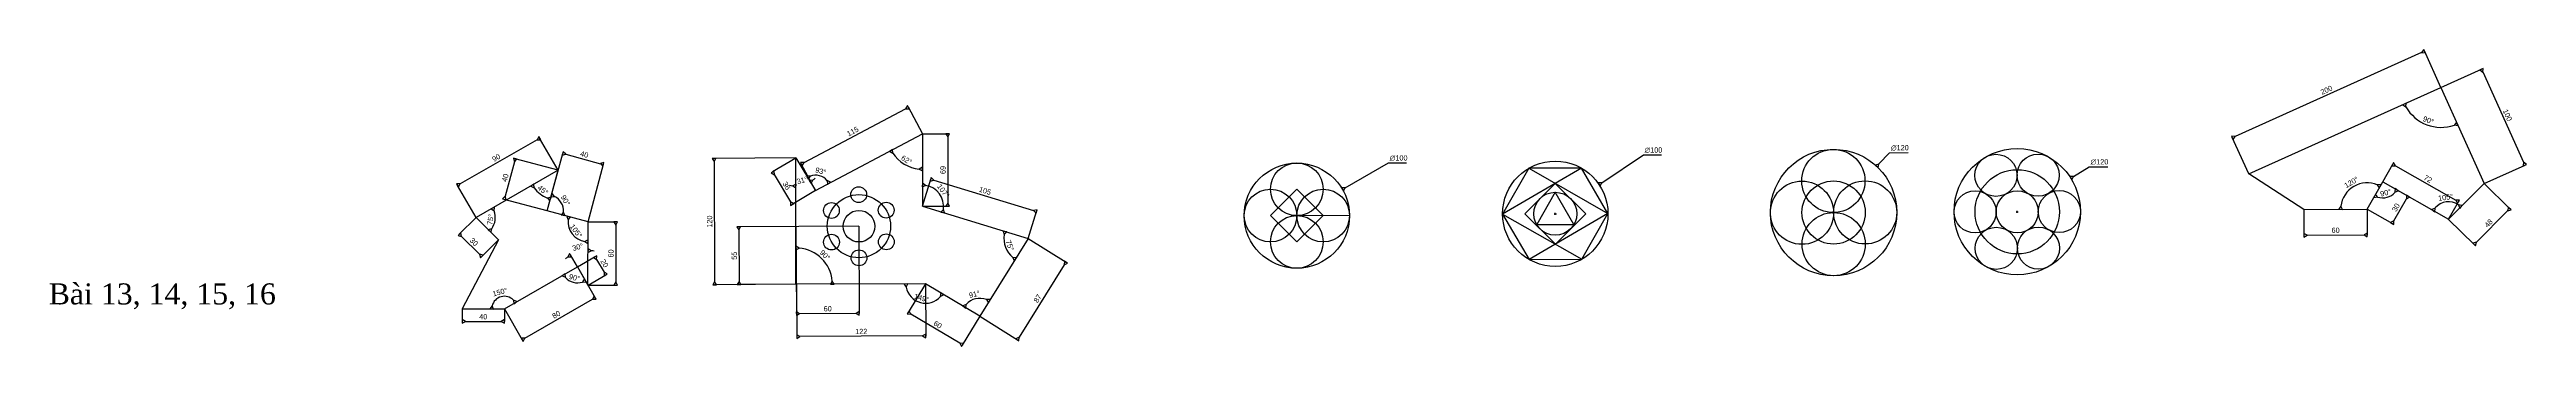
# Model space of a CAD drawing. Header units: inches. Extents: x 90 to 18020, y 90 to 97676.
# Drawn here: x 6151 to 8502, y 93371 to 93654 of the extents above; entities that cross this region are included whole.
import ezdxf

# ---------------------------------------------------------------- set-up
doc = ezdxf.new("R2010")
doc.units = ezdxf.units.IN
doc.header["$MEASUREMENT"] = 0
doc.layers.add('Line1', color=7, linetype='Continuous', lineweight=30)
doc.styles.add('Text1', font='times.ttf')
doc.dimstyles.new('Style1', dxfattribs={"dimtxt": 5, "dimasz": 3, "dimexe": 0.18, "dimexo": 0.0625, "dimgap": 2, "dimtad": 1, "dimtoh": 1, "dimdec": 0, "dimzin": 0, "dimdsep": 46, "dimtxsty": 'Standard', "dimblk": 'DATUMBLANK', "dimcen": 1, "dimadec": 0, "dimazin": 0, "dimtfac": 1, "dimtdec": 0, "dimtofl": 0, "dimtmove": 0, "dimatfit": 1, "dimfxl": 1, "dimtolj": 1, "dimtzin": 0, "dimarcsym": 2})

# ---------------------------------------------------------------- blocks, each defined once
blk = doc.blocks.new('_DatumBlank')
at = {"color": 0, "linetype": 'ByBlock', "lineweight": -2}
for p, q in [((0, 0.58), (-1, 0)), ((-1, 0), (0, -0.58)), ((0, -0.58), (0, 0.58))]:
    blk.add_line(p, q, dxfattribs=at)
blk = doc.blocks.new('*D160')
at = {"color": 0, "lineweight": -2, "transparency": 16777216}
blk.add_arc((6582.5, 93407.1), 12, 44.3825, 165.6175, dxfattribs=at)
at = {"layer": 'Defpoints', "color": 0, "transparency": 16777216}
for p in [(6651.8, 93447.1), (6584.6, 93418.9), (6542.5, 93407.1), (6582.5, 93407.1), (6582.5, 93407.1)]:
    blk.add_point(p, dxfattribs=at)
at = {"color": 0, "lineweight": -2, "transparency": 16777216, "xscale": 3, "yscale": 3, "zscale": 3}
for p, rotation in [((6570.5, 93407.1), 262.8087642637649), ((6592.9, 93413.1), 307.1912357362336)]:
    blk.add_blockref('_DatumBlank', p, dxfattribs=dict(at, rotation=rotation))
at = {"color": 0, "transparency": 16777216, "insert": (6578.3, 93423.1), "char_height": 5, "attachment_point": 5, "rotation": 15}
blk.add_mtext('\\A1;150°', dxfattribs=at)
blk = doc.blocks.new('*D161')
at = {"color": 0, "lineweight": -2, "transparency": 16777216}
blk.add_arc((6651.8, 93447.1), 15.2, 221.362, 288.638, dxfattribs=at)
at = {"layer": 'Defpoints', "color": 0, "transparency": 16777216}
for p in [(6651.8, 93447.1), (6651.8, 93447.1), (6644.2, 93434), (6661.8, 93429.8), (6582.5, 93407.1)]:
    blk.add_point(p, dxfattribs=at)
at = {"color": 0, "lineweight": -2, "transparency": 16777216, "xscale": 3, "yscale": 3, "zscale": 3}
for p, rotation in [((6638.7, 93439.6), 125.6809811162471), ((6659.4, 93434), 24.31901888372435)]:
    blk.add_blockref('_DatumBlank', p, dxfattribs=dict(at, rotation=rotation))
at = {"color": 0, "transparency": 16777216, "insert": (6649, 93436.8), "char_height": 5, "attachment_point": 5, "rotation": 345}
blk.add_mtext('\\A1;90°', dxfattribs=at)
blk = doc.blocks.new('*D162')
at = {"color": 0, "lineweight": -2, "transparency": 16777216}
blk.add_line((6651.8, 93447.2), (6645.3, 93458.4), dxfattribs=at)
for start, end in [(125.2401, 130.4802), (79.4672, 84.7073)]:
    blk.add_arc((6661.8, 93429.8), 32.8, start, end, dxfattribs=at)
at = {"layer": 'Defpoints', "color": 0, "transparency": 16777216}
for p in [(6661.9, 93489.8), (6651.8, 93447.1), (6656.1, 93462.1), (6661.8, 93429.8), (6661.8, 93429.8)]:
    blk.add_point(p, dxfattribs=at)
at = {"color": 0, "lineweight": -2, "transparency": 16777216, "xscale": 3, "yscale": 3, "zscale": 3}
for p, rotation in [((6645.4, 93458.2), 32.62003792344983), ((6661.8, 93462.6), 177.3273201128692)]:
    blk.add_blockref('_DatumBlank', p, dxfattribs=dict(at, rotation=rotation))
at = {"color": 0, "transparency": 16777216, "insert": (6652.2, 93465.9), "char_height": 5, "attachment_point": 5, "rotation": 14.9737}
blk.add_mtext('\\A1;30°', dxfattribs=at)
blk = doc.blocks.new('*D163')
at = {"color": 0, "lineweight": -2, "transparency": 16777216}
blk.add_arc((6661.9, 93489.8), 18.9, 174.0678, 260.827, dxfattribs=at)
at = {"layer": 'Defpoints', "color": 0, "transparency": 16777216}
for p in [(6623.2, 93500.2), (6661.9, 93489.8), (6661.9, 93489.8), (6644.1, 93483.4), (6661.8, 93429.8)]:
    blk.add_point(p, dxfattribs=at)
at = {"color": 0, "lineweight": -2, "transparency": 16777216, "xscale": 3, "yscale": 3, "zscale": 3}
for p, rotation in [((6643.6, 93494.7), 79.5075581907522), ((6661.8, 93470.9), 355.3871578819473)]:
    blk.add_blockref('_DatumBlank', p, dxfattribs=dict(at, rotation=rotation))
at = {"color": 0, "transparency": 16777216, "insert": (6650.5, 93481.1), "char_height": 5, "attachment_point": 5, "rotation": 307.4474}
blk.add_mtext('\\A1;105°', dxfattribs=at)
blk = doc.blocks.new('*D164')
at = {"color": 0, "lineweight": -2, "transparency": 16777216}
blk.add_arc((6623.2, 93500.2), 15.4, 356.0972, 63.7975, dxfattribs=at)
at = {"layer": 'Defpoints', "color": 0, "transparency": 16777216}
for p in [(6633.6, 93538.8), (6623.2, 93500.2), (6623.2, 93500.2), (6638.1, 93504.2), (6661.9, 93489.8)]:
    blk.add_point(p, dxfattribs=at)
at = {"color": 0, "lineweight": -2, "transparency": 16777216, "xscale": 3, "yscale": 3, "zscale": 3}
for p, rotation in [((6627.2, 93515.1), 159.3724271738965), ((6638.1, 93496.2), 260.5222888987767)]:
    blk.add_blockref('_DatumBlank', p, dxfattribs=dict(at, rotation=rotation))
at = {"color": 0, "transparency": 16777216, "insert": (6640.5, 93510.2), "char_height": 5, "attachment_point": 5, "rotation": 299.9474}
blk.add_mtext('\\A1;90°', dxfattribs=at)
blk = doc.blocks.new('*D165')
at = {"color": 0, "lineweight": -2, "transparency": 16777216}
blk.add_arc((6633.6, 93538.8), 28.3, 216.0318, 248.863, dxfattribs=at)
at = {"layer": 'Defpoints', "color": 0, "transparency": 16777216}
for p in [(6633.6, 93538.8), (6633.6, 93538.8), (6613.6, 93518.9), (6555.6, 93493.9), (6623.2, 93500.2)]:
    blk.add_point(p, dxfattribs=at)
at = {"color": 0, "lineweight": -2, "transparency": 16777216, "xscale": 3, "yscale": 3, "zscale": 3}
for p, rotation in [((6609.1, 93524.7), 122.9895591944999), ((6626.3, 93511.5), 341.9051568782014)]:
    blk.add_blockref('_DatumBlank', p, dxfattribs=dict(at, rotation=rotation))
at = {"color": 0, "transparency": 16777216, "insert": (6619.1, 93520), "char_height": 5, "attachment_point": 5, "rotation": 322.4474}
blk.add_mtext('\\A1;45°', dxfattribs=at)
blk = doc.blocks.new('*D166')
at = {"color": 0, "lineweight": -2, "transparency": 16777216}
blk.add_arc((6555.6, 93493.9), 18.3, 324.3669, 20.5278, dxfattribs=at)
at = {"layer": 'Defpoints', "color": 0, "transparency": 16777216}
for p in [(6633.6, 93538.8), (6555.6, 93493.9), (6555.6, 93493.9), (6572.8, 93487.6), (6576.8, 93472.7)]:
    blk.add_point(p, dxfattribs=at)
at = {"color": 0, "lineweight": -2, "transparency": 16777216, "xscale": 3, "yscale": 3, "zscale": 3}
for p, rotation in [((6571.5, 93503), 115.237601114374), ((6568.5, 93481), 229.6571149583511)]:
    blk.add_blockref('_DatumBlank', p, dxfattribs=dict(at, rotation=rotation))
at = {"color": 0, "transparency": 16777216, "insert": (6569.3, 93492.1), "char_height": 5, "attachment_point": 5, "rotation": 82.4474}
blk.add_mtext('\\A1;75°', dxfattribs=at)
blk = doc.blocks.new('*D167')
at = {"color": 0, "lineweight": -2, "transparency": 16777216}
for p, q in [((6542.5, 93407.1), (6542.5, 93395.1)), ((6545.5, 93395.2), (6579.5, 93395.2)), ((6582.5, 93407.1), (6582.5, 93395.1))]:
    blk.add_line(p, q, dxfattribs=at)
at = {"layer": 'Defpoints', "color": 0, "transparency": 16777216}
for p in [(6542.5, 93407.1), (6582.5, 93407.1), (6582.5, 93395.2)]:
    blk.add_point(p, dxfattribs=at)
at = {"color": 0, "lineweight": -2, "transparency": 16777216, "xscale": 3, "yscale": 3, "zscale": 3, "rotation": 180}
blk.add_blockref('_DatumBlank', (6542.5, 93395.2), dxfattribs=at)
at = {"color": 0, "lineweight": -2, "transparency": 16777216, "xscale": 3, "yscale": 3, "zscale": 3}
blk.add_blockref('_DatumBlank', (6582.5, 93395.2), dxfattribs=at)
at = {"color": 0, "transparency": 16777216, "insert": (6562.5, 93399.7), "char_height": 5, "attachment_point": 5}
blk.add_mtext('\\A1;40', dxfattribs=at)
blk = doc.blocks.new('*D168')
at = {"color": 0, "lineweight": -2, "transparency": 16777216}
for p, q in [((6651.8, 93447.1), (6668.8, 93417.7)), ((6582.6, 93407.1), (6599.5, 93377.7)), ((6602, 93379.3), (6666.1, 93416.3))]:
    blk.add_line(p, q, dxfattribs=at)
at = {"layer": 'Defpoints', "color": 0, "transparency": 16777216}
for p in [(6651.8, 93447.1), (6668.7, 93417.8), (6582.5, 93407.1)]:
    blk.add_point(p, dxfattribs=at)
at = {"color": 0, "lineweight": -2, "transparency": 16777216, "xscale": 3, "yscale": 3, "zscale": 3}
for p, rotation in [((6668.7, 93417.8), 29.99999999999989), ((6599.4, 93377.8), 209.9999999999999)]:
    blk.add_blockref('_DatumBlank', p, dxfattribs=dict(at, rotation=rotation))
at = {"color": 0, "transparency": 16777216, "insert": (6631.8, 93401.7), "char_height": 5, "attachment_point": 5, "rotation": 30}
blk.add_mtext('\\A1;80', dxfattribs=at)
blk = doc.blocks.new('*D169')
at = {"color": 0, "lineweight": -2, "transparency": 16777216}
for p, q in [((6651.9, 93447.2), (6668.7, 93456.9)), ((6670.1, 93454.2), (6677.1, 93442.1)), ((6661.9, 93429.8), (6678.7, 93439.6))]:
    blk.add_line(p, q, dxfattribs=at)
at = {"layer": 'Defpoints', "color": 0, "transparency": 16777216}
for p in [(6651.8, 93447.1), (6661.8, 93429.8), (6678.6, 93439.5)]:
    blk.add_point(p, dxfattribs=at)
at = {"color": 0, "lineweight": -2, "transparency": 16777216, "xscale": 3, "yscale": 3, "zscale": 3}
for p, rotation in [((6668.6, 93456.8), 120.000000000019), ((6678.6, 93439.5), 300.000000000019)]:
    blk.add_blockref('_DatumBlank', p, dxfattribs=dict(at, rotation=rotation))
at = {"color": 0, "transparency": 16777216, "insert": (6677.5, 93450.4), "char_height": 5, "attachment_point": 5, "rotation": 300}
blk.add_mtext('\\A1;20', dxfattribs=at)
blk = doc.blocks.new('*D170')
at = {"color": 0, "lineweight": -2, "transparency": 16777216}
for p, q in [((6661.9, 93489.8), (6688.4, 93489.8)), ((6688.2, 93486.8), (6688.2, 93432.8)), ((6661.9, 93429.8), (6688.3, 93429.8))]:
    blk.add_line(p, q, dxfattribs=at)
at = {"layer": 'Defpoints', "color": 0, "transparency": 16777216}
for p in [(6661.9, 93489.8), (6661.8, 93429.8), (6688.2, 93429.8)]:
    blk.add_point(p, dxfattribs=at)
at = {"color": 0, "lineweight": -2, "transparency": 16777216, "xscale": 3, "yscale": 3, "zscale": 3}
for p, rotation in [((6688.2, 93489.8), 89.9473580363514), ((6688.2, 93429.8), 269.9473580363514)]:
    blk.add_blockref('_DatumBlank', p, dxfattribs=dict(at, rotation=rotation))
at = {"color": 0, "transparency": 16777216, "insert": (6683.7, 93459.8), "char_height": 5, "attachment_point": 5, "rotation": 89.9474}
blk.add_mtext('\\A1;60', dxfattribs=at)
blk = doc.blocks.new('*D171')
at = {"color": 0, "lineweight": -2, "transparency": 16777216}
for p, q in [((6623.2, 93500.3), (6638, 93554.9)), ((6640.8, 93554), (6673.6, 93545.1)), ((6661.9, 93489.9), (6676.6, 93544.5))]:
    blk.add_line(p, q, dxfattribs=at)
at = {"layer": 'Defpoints', "color": 0, "transparency": 16777216}
for p in [(6676.5, 93544.4), (6623.2, 93500.2), (6661.9, 93489.8)]:
    blk.add_point(p, dxfattribs=at)
at = {"color": 0, "lineweight": -2, "transparency": 16777216, "xscale": 3, "yscale": 3, "zscale": 3}
for p, rotation in [((6637.9, 93554.8), 164.9473580363523), ((6676.5, 93544.4), 344.9473580363523)]:
    blk.add_blockref('_DatumBlank', p, dxfattribs=dict(at, rotation=rotation))
at = {"color": 0, "transparency": 16777216, "insert": (6658.4, 93553.9), "char_height": 5, "attachment_point": 5, "rotation": 344.9474}
blk.add_mtext('\\A1;40', dxfattribs=at)
blk = doc.blocks.new('*D172')
at = {"color": 0, "lineweight": -2, "transparency": 16777216}
for p, q in [((6592, 93546.9), (6583.2, 93514.1)), ((6633.6, 93538.8), (6592.6, 93549.8)), ((6623.2, 93500.2), (6582.3, 93511.2))]:
    blk.add_line(p, q, dxfattribs=at)
at = {"layer": 'Defpoints', "color": 0, "transparency": 16777216}
for p in [(6633.6, 93538.8), (6582.4, 93511.2), (6623.2, 93500.2)]:
    blk.add_point(p, dxfattribs=at)
at = {"color": 0, "lineweight": -2, "transparency": 16777216, "xscale": 3, "yscale": 3, "zscale": 3}
for p, rotation in [((6592.8, 93549.8), 74.94735803633245), ((6582.4, 93511.2), 254.9473580363324)]:
    blk.add_blockref('_DatumBlank', p, dxfattribs=dict(at, rotation=rotation))
at = {"color": 0, "transparency": 16777216, "insert": (6583.3, 93531.7), "char_height": 5, "attachment_point": 5, "rotation": 74.9474}
blk.add_mtext('\\A1;40', dxfattribs=at)
blk = doc.blocks.new('*D173')
at = {"color": 0, "lineweight": -2, "transparency": 16777216}
for p, q in [((6613.5, 93567.8), (6540.7, 93525.8)), ((6633.6, 93538.9), (6616, 93569.4)), ((6555.6, 93494), (6538, 93524.5))]:
    blk.add_line(p, q, dxfattribs=at)
at = {"layer": 'Defpoints', "color": 0, "transparency": 16777216}
for p in [(6633.6, 93538.8), (6538.1, 93524.3), (6555.6, 93493.9)]:
    blk.add_point(p, dxfattribs=at)
at = {"color": 0, "lineweight": -2, "transparency": 16777216, "xscale": 3, "yscale": 3, "zscale": 3}
for p, rotation in [((6616.1, 93569.3), 29.94735803636394), ((6538.1, 93524.3), 209.9473580363639)]:
    blk.add_blockref('_DatumBlank', p, dxfattribs=dict(at, rotation=rotation))
at = {"color": 0, "transparency": 16777216, "insert": (6574.8, 93550.7), "char_height": 5, "attachment_point": 5, "rotation": 29.9474}
blk.add_mtext('\\A1;90', dxfattribs=at)
blk = doc.blocks.new('*D174')
at = {"color": 0, "lineweight": -2, "transparency": 16777216}
for p, q in [((6555.6, 93493.9), (6539.7, 93478)), ((6541.9, 93476), (6558.9, 93459)), ((6576.8, 93472.6), (6560.9, 93456.7))]:
    blk.add_line(p, q, dxfattribs=at)
at = {"layer": 'Defpoints', "color": 0, "transparency": 16777216}
for p in [(6555.6, 93493.9), (6576.8, 93472.7), (6561, 93456.9)]:
    blk.add_point(p, dxfattribs=at)
at = {"color": 0, "lineweight": -2, "transparency": 16777216, "xscale": 3, "yscale": 3, "zscale": 3}
for p, rotation in [((6539.8, 93478.1), 134.9473580363862), ((6561, 93456.9), 314.9473580363862)]:
    blk.add_blockref('_DatumBlank', p, dxfattribs=dict(at, rotation=rotation))
at = {"color": 0, "transparency": 16777216, "insert": (6553.6, 93470.7), "char_height": 5, "attachment_point": 5, "rotation": 314.9474}
blk.add_mtext('\\A1;30', dxfattribs=at)
blk = doc.blocks.new('*D176')
at = {"color": 0, "lineweight": -2, "transparency": 16777216}
blk.add_arc((6859.2, 93430.5), 34.6, 5.2224, 85.0359, dxfattribs=at)
at = {"layer": 'Defpoints', "color": 0, "transparency": 16777216}
for p in [(6859.2, 93550.5), (6889.1, 93447.9), (6859.2, 93430.5), (6859.2, 93430.5), (6982.2, 93431)]:
    blk.add_point(p, dxfattribs=at)
at = {"color": 0, "lineweight": -2, "transparency": 16777216, "xscale": 3, "yscale": 3, "zscale": 3}
for p, rotation in [((6859.2, 93465.1), 177.517946249105), ((6893.8, 93430.6), 272.7403308315028)]:
    blk.add_blockref('_DatumBlank', p, dxfattribs=dict(at, rotation=rotation))
at = {"color": 0, "transparency": 16777216, "insert": (6886.8, 93458.2), "char_height": 5, "attachment_point": 5, "rotation": 315.1291}
blk.add_mtext('\\A1;90°', dxfattribs=at)
blk = doc.blocks.new('*D177')
at = {"color": 0, "lineweight": -2, "transparency": 16777216}
for p, q in [((6918.9, 93485.7), (6804.9, 93485.2)), ((6805.1, 93482.2), (6805.3, 93433.2)), ((6859.1, 93430.5), (6805.1, 93430.2))]:
    blk.add_line(p, q, dxfattribs=at)
at = {"layer": 'Defpoints', "color": 0, "transparency": 16777216}
for p in [(6919, 93485.7), (6805.3, 93430.2), (6859.2, 93430.5)]:
    blk.add_point(p, dxfattribs=at)
at = {"color": 0, "lineweight": -2, "transparency": 16777216, "xscale": 3, "yscale": 3, "zscale": 3}
for p, rotation in [((6805, 93485.2), 90.25827708058274), ((6805.3, 93430.2), 270.2582770805827)]:
    blk.add_blockref('_DatumBlank', p, dxfattribs=dict(at, rotation=rotation))
at = {"color": 0, "transparency": 16777216, "insert": (6800.7, 93457.7), "char_height": 5, "attachment_point": 5, "rotation": 90.2583}
blk.add_mtext('\\A1;55', dxfattribs=at)
blk = doc.blocks.new('*D178')
at = {"color": 0, "lineweight": -2, "transparency": 16777216}
for p, q in [((6859.2, 93485.4), (6859.6, 93402.4)), ((6919, 93485.7), (6919.3, 93402.7)), ((6916.3, 93402.9), (6862.6, 93402.6))]:
    blk.add_line(p, q, dxfattribs=at)
at = {"layer": 'Defpoints', "color": 0, "transparency": 16777216}
for p in [(6859.2, 93485.5), (6919, 93485.7), (6859.6, 93402.6)]:
    blk.add_point(p, dxfattribs=at)
at = {"color": 0, "lineweight": -2, "transparency": 16777216, "xscale": 3, "yscale": 3, "zscale": 3}
for p, rotation in [((6859.6, 93402.6), 180.2582770805828), ((6919.3, 93402.9), 0.2582770805827526)]:
    blk.add_blockref('_DatumBlank', p, dxfattribs=dict(at, rotation=rotation))
at = {"color": 0, "transparency": 16777216, "insert": (6889.4, 93407.3), "char_height": 5, "attachment_point": 5, "rotation": 0.2583}
blk.add_mtext('\\A1;60', dxfattribs=at)
blk = doc.blocks.new('*D179')
at = {"color": 0, "lineweight": -2, "transparency": 16777216}
for p, q in [((6859.1, 93550.5), (6781.3, 93550.1)), ((6781.5, 93547.1), (6782, 93433.1)), ((6859.7, 93430.5), (6781.9, 93430.1))]:
    blk.add_line(p, q, dxfattribs=at)
at = {"layer": 'Defpoints', "color": 0, "transparency": 16777216}
for p in [(6859.2, 93550.5), (6782, 93430.1), (6859.7, 93430.5)]:
    blk.add_point(p, dxfattribs=at)
at = {"color": 0, "lineweight": -2, "transparency": 16777216, "xscale": 3, "yscale": 3, "zscale": 3}
for p, rotation in [((6781.5, 93550.1), 90.25827708058274), ((6782, 93430.1), 270.2582770805827)]:
    blk.add_blockref('_DatumBlank', p, dxfattribs=dict(at, rotation=rotation))
at = {"color": 0, "transparency": 16777216, "insert": (6777.3, 93490.1), "char_height": 5, "attachment_point": 5, "rotation": 90.2583}
blk.add_mtext('\\A1;120', dxfattribs=at)
blk = doc.blocks.new('*D180')
at = {"color": 0, "lineweight": -2, "transparency": 16777216}
for p, q in [((6859.2, 93550.4), (6837, 93537.2)), ((6838.7, 93534.7), (6854.2, 93509)), ((6877.7, 93519.6), (6855.6, 93506.3))]:
    blk.add_line(p, q, dxfattribs=at)
at = {"layer": 'Defpoints', "color": 0, "transparency": 16777216}
for p in [(6859.2, 93550.5), (6877.7, 93519.6), (6855.7, 93506.4)]:
    blk.add_point(p, dxfattribs=at)
at = {"color": 0, "lineweight": -2, "transparency": 16777216, "xscale": 3, "yscale": 3, "zscale": 3}
for p, rotation in [((6837.2, 93537.2), 120.999999999996), ((6855.7, 93506.4), 300.999999999996)]:
    blk.add_blockref('_DatumBlank', p, dxfattribs=dict(at, rotation=rotation))
at = {"color": 0, "transparency": 16777216, "insert": (6850.3, 93524.1), "char_height": 5, "attachment_point": 5, "rotation": 301}
blk.add_mtext('\\A1;36', dxfattribs=at)
blk = doc.blocks.new('*D181')
at = {"color": 0, "lineweight": -2, "transparency": 16777216}
for p, q in [((6867, 93546.1), (6963.3, 93597.3)), ((6979.3, 93573.7), (6965.9, 93598.9)), ((6877.7, 93519.7), (6864.3, 93544.9))]:
    blk.add_line(p, q, dxfattribs=at)
at = {"layer": 'Defpoints', "color": 0, "transparency": 16777216}
for p in [(6965.9, 93598.7), (6979.3, 93573.6), (6877.7, 93519.6)]:
    blk.add_point(p, dxfattribs=at)
at = {"color": 0, "lineweight": -2, "transparency": 16777216, "xscale": 3, "yscale": 3, "zscale": 3}
for p, rotation in [((6965.9, 93598.7), 27.99999999999632), ((6864.4, 93544.7), 207.9999999999964)]:
    blk.add_blockref('_DatumBlank', p, dxfattribs=dict(at, rotation=rotation))
at = {"color": 0, "transparency": 16777216, "insert": (6913.1, 93575.7), "char_height": 5, "attachment_point": 5, "rotation": 28}
blk.add_mtext('\\A1;115', dxfattribs=at)
blk = doc.blocks.new('*D182')
at = {"color": 0, "lineweight": -2, "transparency": 16777216}
for p, q in [((6979.3, 93573.6), (7003.5, 93573.6)), ((7003.3, 93570.6), (7003.3, 93507.6)), ((6979.3, 93504.6), (7003.5, 93504.6))]:
    blk.add_line(p, q, dxfattribs=at)
at = {"layer": 'Defpoints', "color": 0, "transparency": 16777216}
for p in [(6979.3, 93573.6), (6979.3, 93504.6), (7003.3, 93504.6)]:
    blk.add_point(p, dxfattribs=at)
at = {"color": 0, "lineweight": -2, "transparency": 16777216, "xscale": 3, "yscale": 3, "zscale": 3}
for p, rotation in [((7003.3, 93573.6), 90.00000000001701), ((7003.3, 93504.6), 270.000000000017)]:
    blk.add_blockref('_DatumBlank', p, dxfattribs=dict(at, rotation=rotation))
at = {"color": 0, "transparency": 16777216, "insert": (6998.8, 93539.1), "char_height": 5, "attachment_point": 5, "rotation": 90}
blk.add_mtext('\\A1;69', dxfattribs=at)
blk = doc.blocks.new('*D183')
at = {"color": 0, "lineweight": -2, "transparency": 16777216}
for p, q in [((6979.3, 93504.7), (6987.2, 93530.5)), ((6990, 93529.5), (7084.7, 93500.5)), ((7079.7, 93474), (7087.6, 93499.8))]:
    blk.add_line(p, q, dxfattribs=at)
at = {"layer": 'Defpoints', "color": 0, "transparency": 16777216}
for p in [(6979.3, 93504.6), (7087.6, 93499.6), (7079.7, 93473.9)]:
    blk.add_point(p, dxfattribs=at)
at = {"color": 0, "lineweight": -2, "transparency": 16777216, "xscale": 3, "yscale": 3, "zscale": 3}
for p, rotation in [((6987.2, 93530.3), 163.0000000000053), ((7087.6, 93499.6), 343.0000000000053)]:
    blk.add_blockref('_DatumBlank', p, dxfattribs=dict(at, rotation=rotation))
at = {"color": 0, "transparency": 16777216, "insert": (7038.7, 93519.3), "char_height": 5, "attachment_point": 5, "rotation": 343}
blk.add_mtext('\\A1;105', dxfattribs=at)
blk = doc.blocks.new('*D184')
at = {"color": 0, "lineweight": -2, "transparency": 16777216}
for p, q in [((7079.7, 93473.9), (7115.7, 93451.4)), ((7113.9, 93449), (7071, 93380.3)), ((7033.6, 93400.1), (7069.6, 93377.7))]:
    blk.add_line(p, q, dxfattribs=at)
at = {"layer": 'Defpoints', "color": 0, "transparency": 16777216}
for p in [(7079.7, 93473.9), (7033.6, 93400.1), (7069.4, 93377.7)]:
    blk.add_point(p, dxfattribs=at)
at = {"color": 0, "lineweight": -2, "transparency": 16777216, "xscale": 3, "yscale": 3, "zscale": 3}
for p, rotation in [((7115.5, 93451.5), 57.99999999999899), ((7069.4, 93377.7), 237.999999999999)]:
    blk.add_blockref('_DatumBlank', p, dxfattribs=dict(at, rotation=rotation))
at = {"color": 0, "transparency": 16777216, "insert": (7088.6, 93417), "char_height": 5, "attachment_point": 5, "rotation": 58}
blk.add_mtext('\\A1;87', dxfattribs=at)
blk = doc.blocks.new('*D185')
at = {"color": 0, "lineweight": -2, "transparency": 16777216}
for p, q in [((6982.1, 93431), (6965.7, 93403.7)), ((7014.7, 93374.5), (6968.4, 93402.3)), ((7033.6, 93400.1), (7017.1, 93372.8))]:
    blk.add_line(p, q, dxfattribs=at)
at = {"layer": 'Defpoints', "color": 0, "transparency": 16777216}
for p in [(6982.2, 93431), (6965.8, 93403.8), (7033.6, 93400.1)]:
    blk.add_point(p, dxfattribs=at)
at = {"color": 0, "lineweight": -2, "transparency": 16777216, "xscale": 3, "yscale": 3, "zscale": 3}
for p, rotation in [((6965.8, 93403.8), 149.0000000000433), ((7017.2, 93372.9), 329.0000000000433)]:
    blk.add_blockref('_DatumBlank', p, dxfattribs=dict(at, rotation=rotation))
at = {"color": 0, "transparency": 16777216, "insert": (6993.8, 93392.2), "char_height": 5, "attachment_point": 5, "rotation": 329}
blk.add_mtext('\\A1;60', dxfattribs=at)
blk = doc.blocks.new('*D186')
at = {"color": 0, "lineweight": -2, "transparency": 16777216}
for p, q in [((6859.7, 93430.4), (6860, 93380.8)), ((6982.2, 93431), (6982.4, 93381.3)), ((6979.4, 93381.5), (6863, 93380.9))]:
    blk.add_line(p, q, dxfattribs=at)
at = {"layer": 'Defpoints', "color": 0, "transparency": 16777216}
for p in [(6859.7, 93430.5), (6982.2, 93431), (6860, 93380.9)]:
    blk.add_point(p, dxfattribs=at)
at = {"color": 0, "lineweight": -2, "transparency": 16777216, "xscale": 3, "yscale": 3, "zscale": 3}
for p, rotation in [((6860, 93380.9), 180.2582770805623), ((6982.4, 93381.5), 0.2582770805622953)]:
    blk.add_blockref('_DatumBlank', p, dxfattribs=dict(at, rotation=rotation))
at = {"color": 0, "transparency": 16777216, "insert": (6921.2, 93385.7), "char_height": 5, "attachment_point": 5, "rotation": 0.2583}
blk.add_mtext('\\A1;122', dxfattribs=at)
blk = doc.blocks.new('*D187')
at = {"color": 0, "lineweight": -2, "transparency": 16777216}
blk.add_arc((6877.7, 93519.6), 14.6, 39.795, 109.205, dxfattribs=at)
at = {"layer": 'Defpoints', "color": 0, "transparency": 16777216}
for p in [(6979.3, 93573.6), (6859.2, 93550.5), (6877.7, 93519.6), (6877.7, 93519.6), (6885.3, 93532.1)]:
    blk.add_point(p, dxfattribs=at)
at = {"color": 0, "lineweight": -2, "transparency": 16777216, "xscale": 3, "yscale": 3, "zscale": 3}
for p, rotation in [((6870.2, 93532.1), 205.1025151174408), ((6890.6, 93526.5), 303.8974848825542)]:
    blk.add_blockref('_DatumBlank', p, dxfattribs=dict(at, rotation=rotation))
at = {"color": 0, "transparency": 16777216, "insert": (6882.8, 93538), "char_height": 5, "attachment_point": 5, "rotation": 344.5}
blk.add_mtext('\\A1;93°', dxfattribs=at)
blk = doc.blocks.new('*D188')
at = {"color": 0, "lineweight": -2, "transparency": 16777216}
for start, end in [(257.0059, 263.5029), (307.4971, 313.9941)]:
    blk.add_arc((6859.2, 93550.5), 26.5, start, end, dxfattribs=at)
at = {"layer": 'Defpoints', "color": 0, "transparency": 16777216}
for p in [(6859.2, 93550.5), (6859.2, 93550.5), (6864, 93524.4), (6877.7, 93519.6), (6859.2, 93430.5)]:
    blk.add_point(p, dxfattribs=at)
at = {"color": 0, "lineweight": -2, "transparency": 16777216, "xscale": 3, "yscale": 3, "zscale": 3}
for p, rotation in [((6859.2, 93524), 356.7514652255647), ((6872.8, 93527.8), 214.248534774427)]:
    blk.add_blockref('_DatumBlank', p, dxfattribs=dict(at, rotation=rotation))
at = {"color": 0, "transparency": 16777216, "insert": (6865.1, 93529.3), "char_height": 5, "attachment_point": 5, "rotation": 15.5}
blk.add_mtext('\\A1;31°', dxfattribs=at)
blk = doc.blocks.new('*D189')
at = {"color": 0, "lineweight": -2, "transparency": 16777216}
blk.add_arc((6979.3, 93573.6), 33.7, 213.098, 264.902, dxfattribs=at)
at = {"layer": 'Defpoints', "color": 0, "transparency": 16777216}
for p in [(6979.3, 93573.6), (6979.3, 93573.6), (6957, 93548.3), (6877.7, 93519.6), (6979.3, 93504.6)]:
    blk.add_point(p, dxfattribs=at)
at = {"color": 0, "lineweight": -2, "transparency": 16777216, "xscale": 3, "yscale": 3, "zscale": 3}
for p, rotation in [((6949.5, 93557.8), 120.5489762168726), ((6979.3, 93539.9), 357.4510237831408)]:
    blk.add_blockref('_DatumBlank', p, dxfattribs=dict(at, rotation=rotation))
at = {"color": 0, "transparency": 16777216, "insert": (6964.2, 93548.6), "char_height": 5, "attachment_point": 5, "rotation": 329}
blk.add_mtext('\\A1;62°', dxfattribs=at)
blk = doc.blocks.new('*D190')
at = {"color": 0, "lineweight": -2, "transparency": 16777216}
blk.add_arc((6979.3, 93504.6), 20.1, 351.5791, 81.4209, dxfattribs=at)
at = {"layer": 'Defpoints', "color": 0, "transparency": 16777216}
for p in [(6979.3, 93573.6), (6979.3, 93504.6), (6979.3, 93504.6), (6998.3, 93511), (7079.7, 93473.9)]:
    blk.add_point(p, dxfattribs=at)
at = {"color": 0, "lineweight": -2, "transparency": 16777216, "xscale": 3, "yscale": 3, "zscale": 3}
for p, rotation in [((6979.3, 93524.7), 175.7104436794752), ((6998.5, 93498.7), 257.2895563205479)]:
    blk.add_blockref('_DatumBlank', p, dxfattribs=dict(at, rotation=rotation))
at = {"color": 0, "transparency": 16777216, "insert": (6999, 93519.2), "char_height": 5, "attachment_point": 5, "rotation": 306.5}
blk.add_mtext('\\A1;107°', dxfattribs=at)
blk = doc.blocks.new('*D191')
at = {"color": 0, "lineweight": -2, "transparency": 16777216}
blk.add_arc((7079.7, 93473.9), 23.1, 170.4339, 230.5661, dxfattribs=at)
at = {"layer": 'Defpoints', "color": 0, "transparency": 16777216}
for p in [(6979.3, 93504.6), (7056.8, 93470.7), (7079.7, 93473.9), (7079.7, 93473.9), (7033.6, 93400.1)]:
    blk.add_point(p, dxfattribs=at)
at = {"color": 0, "lineweight": -2, "transparency": 16777216, "xscale": 3, "yscale": 3, "zscale": 3}
for p, rotation in [((7057.6, 93480.7), 76.71695506940297), ((7067.4, 93454.3), 324.2830449306063)]:
    blk.add_blockref('_DatumBlank', p, dxfattribs=dict(at, rotation=rotation))
at = {"color": 0, "transparency": 16777216, "insert": (7062.2, 93467.4), "char_height": 5, "attachment_point": 5, "rotation": 290.5}
blk.add_mtext('\\A1;75°', dxfattribs=at)
blk = doc.blocks.new('*D192')
at = {"color": 0, "lineweight": -2, "transparency": 16777216}
blk.add_arc((7033.6, 93400.1), 17.1, 68.0661, 138.9339, dxfattribs=at)
at = {"layer": 'Defpoints', "color": 0, "transparency": 16777216}
for p in [(7079.7, 93473.9), (6982.2, 93431), (7033.6, 93400.1), (7033.6, 93400.1), (7034.1, 93417.2)]:
    blk.add_point(p, dxfattribs=at)
at = {"color": 0, "lineweight": -2, "transparency": 16777216, "xscale": 3, "yscale": 3, "zscale": 3}
for p, rotation in [((7042.7, 93414.6), 333.0330580430881), ((7018.9, 93408.9), 233.9669419569214)]:
    blk.add_blockref('_DatumBlank', p, dxfattribs=dict(at, rotation=rotation))
at = {"color": 0, "transparency": 16777216, "insert": (7028.6, 93421.1), "char_height": 5, "attachment_point": 5, "rotation": 13.5}
blk.add_mtext('\\A1;91°', dxfattribs=at)
blk = doc.blocks.new('*D193')
at = {"color": 0, "lineweight": -2, "transparency": 16777216}
blk.add_arc((6982.2, 93431), 18.5, 189.5543, 319.704, dxfattribs=at)
at = {"layer": 'Defpoints', "color": 0, "transparency": 16777216}
for p in [(6859.2, 93430.5), (6982.2, 93431), (6982.2, 93431), (6970.2, 93416.9), (7033.6, 93400.1)]:
    blk.add_point(p, dxfattribs=at)
at = {"color": 0, "lineweight": -2, "transparency": 16777216, "xscale": 3, "yscale": 3, "zscale": 3}
for p, rotation in [((6963.7, 93430.9), 94.90627376213627), ((6998, 93421.5), 54.35200331847793)]:
    blk.add_blockref('_DatumBlank', p, dxfattribs=dict(at, rotation=rotation))
at = {"color": 0, "transparency": 16777216, "insert": (6978.4, 93417.5), "char_height": 5, "attachment_point": 5, "rotation": 344.6291}
blk.add_mtext('\\A1;149°', dxfattribs=at)
blk = doc.blocks.new('*D194')
at = {"color": 0, "lineweight": -2, "transparency": 16777216}
for p, q in [((7380.5, 93522.1), (7421.7, 93545.9)), ((7421.7, 93545.9), (7438.7, 93546)), ((7333.6, 93495.6), (7335.6, 93495.7)), ((7334.6, 93494.7), (7334.6, 93496.7))]:
    blk.add_line(p, q, dxfattribs=at)
at = {"layer": 'Defpoints', "color": 0, "transparency": 16777216}
for p in [(7377.9, 93520.6), (7291.3, 93470.7)]:
    blk.add_point(p, dxfattribs=at)
at = {"color": 0, "lineweight": -2, "transparency": 16777216, "xscale": 3, "yscale": 3, "zscale": 3, "rotation": 209.987326040663}
blk.add_blockref('_DatumBlank', (7377.9, 93520.6), dxfattribs=at)
at = {"color": 0, "transparency": 16777216, "insert": (7431.2, 93550.4), "char_height": 5, "attachment_point": 5, "rotation": 0.2583}
blk.add_mtext('\\A1;∅100', dxfattribs=at)
blk = doc.blocks.new('*D195')
at = {"color": 0, "lineweight": -2, "transparency": 16777216}
for p, q in [((7624, 93526.9), (7663.6, 93553.4)), ((7663.6, 93553.4), (7680.6, 93553.5)), ((7578.9, 93497.5), (7580.9, 93497.5)), ((7579.9, 93496.5), (7579.9, 93498.5))]:
    blk.add_line(p, q, dxfattribs=at)
at = {"layer": 'Defpoints', "color": 0, "transparency": 16777216}
for p in [(7621.5, 93525.3), (7538.4, 93469.7)]:
    blk.add_point(p, dxfattribs=at)
at = {"color": 0, "lineweight": -2, "transparency": 16777216, "xscale": 3, "yscale": 3, "zscale": 3, "rotation": 213.7676266276112}
blk.add_blockref('_DatumBlank', (7621.5, 93525.3), dxfattribs=at)
at = {"color": 0, "transparency": 16777216, "insert": (7673, 93557.9), "char_height": 5, "attachment_point": 5, "rotation": 0.2583}
blk.add_mtext('\\A1;∅100', dxfattribs=at)
blk = doc.blocks.new('*D196')
at = {"color": 0, "lineweight": -2, "transparency": 16777216}
for p, q in [((7886.9, 93544.8), (7897, 93555.5)), ((7897, 93555.5), (7914.8, 93555.6)), ((7843, 93498.7), (7845, 93498.7)), ((7844, 93497.7), (7844, 93499.7))]:
    blk.add_line(p, q, dxfattribs=at)
at = {"layer": 'Defpoints', "color": 0, "transparency": 16777216}
for p in [(7884.9, 93542.6), (7803.1, 93454.8)]:
    blk.add_point(p, dxfattribs=at)
at = {"color": 0, "lineweight": -2, "transparency": 16777216, "xscale": 3, "yscale": 3, "zscale": 3, "rotation": 227.0199330008448}
blk.add_blockref('_DatumBlank', (7884.9, 93542.6), dxfattribs=at)
at = {"color": 0, "transparency": 16777216, "insert": (7906.9, 93560.1), "char_height": 5, "attachment_point": 5, "rotation": 0.2583}
blk.add_mtext('\\A1;∅120', dxfattribs=at)
blk = doc.blocks.new('*D197')
at = {"color": 0, "lineweight": -2, "transparency": 16777216}
for p, q in [((8071.6, 93532.9), (8086.4, 93542.2)), ((8086.4, 93542.2), (8104.2, 93542.2)), ((8017.3, 93499.4), (8019.3, 93499.5)), ((8018.3, 93498.4), (8018.2, 93500.4))]:
    blk.add_line(p, q, dxfattribs=at)
at = {"layer": 'Defpoints', "color": 0, "transparency": 16777216}
for p in [(8069.1, 93531.3), (7967.4, 93467.6)]:
    blk.add_point(p, dxfattribs=at)
at = {"color": 0, "lineweight": -2, "transparency": 16777216, "xscale": 3, "yscale": 3, "zscale": 3, "rotation": 212.0899272086683}
blk.add_blockref('_DatumBlank', (8069.1, 93531.3), dxfattribs=at)
at = {"color": 0, "transparency": 16777216, "insert": (8096.3, 93546.7), "char_height": 5, "attachment_point": 5, "rotation": 0.2583}
blk.add_mtext('\\A1;∅120', dxfattribs=at)
blk = doc.blocks.new('*D198')
at = {"color": 0, "lineweight": -2, "transparency": 16777216}
for p, q in [((8420.4, 93617.5), (8459, 93635)), ((8460.1, 93632.2), (8498.8, 93546.5)), ((8461.5, 93526.4), (8500.2, 93543.8))]:
    blk.add_line(p, q, dxfattribs=at)
at = {"layer": 'Defpoints', "color": 0, "transparency": 16777216}
for p in [(8420.4, 93617.5), (8500, 93543.7), (8461.5, 93526.4)]:
    blk.add_point(p, dxfattribs=at)
at = {"color": 0, "lineweight": -2, "transparency": 16777216, "xscale": 3, "yscale": 3, "zscale": 3}
for p, rotation in [((8458.9, 93634.9), 114.2808106055839), ((8500, 93543.7), 294.2808106055838)]:
    blk.add_blockref('_DatumBlank', p, dxfattribs=dict(at, rotation=rotation))
at = {"color": 0, "transparency": 16777216, "insert": (8483.5, 93591.2), "char_height": 5, "attachment_point": 5, "rotation": 294.2808}
blk.add_mtext('\\A1;100', dxfattribs=at)
blk = doc.blocks.new('*D199')
at = {"color": 0, "lineweight": -2, "transparency": 16777216}
for p, q in [((8402.1, 93650.8), (8225.2, 93571)), ((8420.3, 93617.6), (8404.7, 93652.2)), ((8238, 93535.3), (8222.4, 93569.9))]:
    blk.add_line(p, q, dxfattribs=at)
at = {"layer": 'Defpoints', "color": 0, "transparency": 16777216}
for p in [(8420.4, 93617.5), (8222.5, 93569.8), (8238, 93535.3)]:
    blk.add_point(p, dxfattribs=at)
at = {"color": 0, "lineweight": -2, "transparency": 16777216, "xscale": 3, "yscale": 3, "zscale": 3}
for p, rotation in [((8404.8, 93652), 24.28081060558177), ((8222.5, 93569.8), 204.2808106055818)]:
    blk.add_blockref('_DatumBlank', p, dxfattribs=dict(at, rotation=rotation))
at = {"color": 0, "transparency": 16777216, "insert": (8311.8, 93615), "char_height": 5, "attachment_point": 5, "rotation": 24.2808}
blk.add_mtext('\\A1;200', dxfattribs=at)
blk = doc.blocks.new('*D200')
at = {"color": 0, "lineweight": -2, "transparency": 16777216}
for p, q in [((8290.3, 93501.6), (8290.4, 93477)), ((8350.3, 93501.9), (8350.4, 93477.2)), ((8293.4, 93477.2), (8347.4, 93477.4))]:
    blk.add_line(p, q, dxfattribs=at)
at = {"layer": 'Defpoints', "color": 0, "transparency": 16777216}
for p in [(8290.3, 93501.7), (8350.3, 93501.9), (8350.4, 93477.4)]:
    blk.add_point(p, dxfattribs=at)
at = {"color": 0, "lineweight": -2, "transparency": 16777216, "xscale": 3, "yscale": 3, "zscale": 3}
for p, rotation in [((8290.4, 93477.1), 180.2582770805742), ((8350.4, 93477.4), 0.2582770805741905)]:
    blk.add_blockref('_DatumBlank', p, dxfattribs=dict(at, rotation=rotation))
at = {"color": 0, "transparency": 16777216, "insert": (8320.4, 93481.8), "char_height": 5, "attachment_point": 5, "rotation": 0.2583}
blk.add_mtext('\\A1;60', dxfattribs=at)
blk = doc.blocks.new('*D201')
at = {"color": 0, "lineweight": -2, "transparency": 16777216}
for p, q in [((8365.2, 93528), (8389.3, 93514.2)), ((8375.7, 93490.9), (8387.6, 93511.7)), ((8350.3, 93501.9), (8374.4, 93488.2))]:
    blk.add_line(p, q, dxfattribs=at)
at = {"layer": 'Defpoints', "color": 0, "transparency": 16777216}
for p in [(8365.2, 93528), (8389.1, 93514.3), (8350.3, 93501.9)]:
    blk.add_point(p, dxfattribs=at)
at = {"color": 0, "lineweight": -2, "transparency": 16777216, "xscale": 3, "yscale": 3, "zscale": 3}
for p, rotation in [((8389.1, 93514.3), 60.25827708054061), ((8374.2, 93488.3), 240.2582770805406)]:
    blk.add_blockref('_DatumBlank', p, dxfattribs=dict(at, rotation=rotation))
at = {"color": 0, "transparency": 16777216, "insert": (8377.7, 93503.5), "char_height": 5, "attachment_point": 5, "rotation": 60.2583}
blk.add_mtext('\\A1;30', dxfattribs=at)
blk = doc.blocks.new('*D202')
at = {"color": 0, "lineweight": -2, "transparency": 16777216}
for p, q in [((8365.2, 93528), (8374.7, 93544.7)), ((8377.2, 93543.1), (8434.5, 93510.3)), ((8427.7, 93492.3), (8437.2, 93509))]:
    blk.add_line(p, q, dxfattribs=at)
at = {"layer": 'Defpoints', "color": 0, "transparency": 16777216}
for p in [(8365.2, 93528), (8427.7, 93492.3), (8437.1, 93508.8)]:
    blk.add_point(p, dxfattribs=at)
at = {"color": 0, "lineweight": -2, "transparency": 16777216, "xscale": 3, "yscale": 3, "zscale": 3}
for p, rotation in [((8374.6, 93544.6), 150.258277080551), ((8437.1, 93508.8), 330.258277080551)]:
    blk.add_blockref('_DatumBlank', p, dxfattribs=dict(at, rotation=rotation))
at = {"color": 0, "transparency": 16777216, "insert": (8408.1, 93530.6), "char_height": 5, "attachment_point": 5, "rotation": 330.2583}
blk.add_mtext('\\A1;72', dxfattribs=at)
blk = doc.blocks.new('*D203')
at = {"color": 0, "lineweight": -2, "transparency": 16777216}
for p, q in [((8461.5, 93526.3), (8485.8, 93502.2)), ((8427.7, 93492.2), (8452, 93468.2)), ((8454, 93470.4), (8483.6, 93500.2))]:
    blk.add_line(p, q, dxfattribs=at)
at = {"layer": 'Defpoints', "color": 0, "transparency": 16777216}
for p in [(8461.5, 93526.4), (8427.7, 93492.3), (8485.7, 93502.4)]:
    blk.add_point(p, dxfattribs=at)
at = {"color": 0, "lineweight": -2, "transparency": 16777216, "xscale": 3, "yscale": 3, "zscale": 3}
for p, rotation in [((8485.7, 93502.4), 45.25827708055466), ((8451.9, 93468.3), 225.2582770805547)]:
    blk.add_blockref('_DatumBlank', p, dxfattribs=dict(at, rotation=rotation))
at = {"color": 0, "transparency": 16777216, "insert": (8465.6, 93488.5), "char_height": 5, "attachment_point": 5, "rotation": 45.2583}
blk.add_mtext('\\A1;48', dxfattribs=at)
blk = doc.blocks.new('*D204')
at = {"color": 0, "lineweight": -2, "transparency": 16777216}
blk.add_arc((8350.3, 93501.9), 25, 67.1307, 173.3858, dxfattribs=at)
at = {"layer": 'Defpoints', "color": 0, "transparency": 16777216}
for p in [(8345.8, 93526.6), (8365.2, 93528), (8290.3, 93501.7), (8350.3, 93501.9), (8350.3, 93501.9)]:
    blk.add_point(p, dxfattribs=at)
at = {"color": 0, "lineweight": -2, "transparency": 16777216, "xscale": 3, "yscale": 3, "zscale": 3}
for p, rotation in [((8362.7, 93523.7), 333.6944912320629), ((8325.3, 93501.8), 266.8220629291038)]:
    blk.add_blockref('_DatumBlank', p, dxfattribs=dict(at, rotation=rotation))
at = {"color": 0, "transparency": 16777216, "insert": (8335.4, 93527.4), "char_height": 5, "attachment_point": 5, "rotation": 30.2583}
blk.add_mtext('\\A1;120°', dxfattribs=at)
blk = doc.blocks.new('*D205')
at = {"color": 0, "lineweight": -2, "transparency": 16777216}
blk.add_arc((8365.2, 93528), 15.4, 251.4665, 319.05, dxfattribs=at)
at = {"layer": 'Defpoints', "color": 0, "transparency": 16777216}
for p in [(8365.2, 93528), (8365.2, 93528), (8365.2, 93512.6), (8350.3, 93501.9), (8427.7, 93492.3)]:
    blk.add_point(p, dxfattribs=at)
at = {"color": 0, "lineweight": -2, "transparency": 16777216, "xscale": 3, "yscale": 3, "zscale": 3}
for p, rotation in [((8357.5, 93514.7), 155.862406162059), ((8378.5, 93520.4), 54.65414799906766)]:
    blk.add_blockref('_DatumBlank', p, dxfattribs=dict(at, rotation=rotation))
at = {"color": 0, "transparency": 16777216, "insert": (8368, 93517.5), "char_height": 5, "attachment_point": 5, "rotation": 15.2583}
blk.add_mtext('\\A1;90°', dxfattribs=at)
blk = doc.blocks.new('*D206')
at = {"color": 0, "lineweight": -2, "transparency": 16777216}
blk.add_arc((8427.7, 93492.3), 16.6, 55.6573, 139.8592, dxfattribs=at)
at = {"layer": 'Defpoints', "color": 0, "transparency": 16777216}
for p in [(8365.2, 93528), (8461.5, 93526.4), (8427.7, 93492.3), (8427.7, 93492.3), (8430.5, 93508.6)]:
    blk.add_point(p, dxfattribs=at)
at = {"color": 0, "lineweight": -2, "transparency": 16777216, "xscale": 3, "yscale": 3, "zscale": 3}
for p, rotation in [((8413.3, 93500.5), 235.0587621892823), ((8439.3, 93504), 320.4577919718247)]:
    blk.add_blockref('_DatumBlank', p, dxfattribs=dict(at, rotation=rotation))
at = {"color": 0, "transparency": 16777216, "insert": (8424.8, 93513.1), "char_height": 5, "attachment_point": 5, "rotation": 7.7583}
blk.add_mtext('\\A1;105°', dxfattribs=at)
blk = doc.blocks.new('*D207')
at = {"color": 0, "lineweight": -2, "transparency": 16777216}
blk.add_arc((8420.4, 93617.5), 37.9, 208.8186, 289.7431, dxfattribs=at)
at = {"layer": 'Defpoints', "color": 0, "transparency": 16777216}
for p in [(8420.4, 93617.5), (8420.4, 93617.5), (8398.2, 93586.8), (8238, 93535.3), (8461.5, 93526.4)]:
    blk.add_point(p, dxfattribs=at)
at = {"color": 0, "lineweight": -2, "transparency": 16777216, "xscale": 3, "yscale": 3, "zscale": 3}
for p, rotation in [((8385.8, 93601.9), 116.5496858335908), ((8435.9, 93583), 22.01193537757411)]:
    blk.add_blockref('_DatumBlank', p, dxfattribs=dict(at, rotation=rotation))
at = {"color": 0, "transparency": 16777216, "insert": (8408.5, 93586.3), "char_height": 5, "attachment_point": 5, "rotation": 339.2808}
blk.add_mtext('\\A1;90°', dxfattribs=at)

msp = doc.modelspace()

# ---------------------------------------------------------------- linework, layer by layer
at = {"layer": 'Line1'}
for p, q in [((8238, 93535.3), (8420.4, 93617.5)), ((8420.4, 93617.5), (8461.5, 93526.4)), ((6877.7, 93519.6), (6979.3, 93573.6)), ((6979.3, 93573.6), (6979.3, 93504.6)), ((6633.6, 93538.8), (6555.6, 93493.9)), ((6623.2, 93500.2), (6633.6, 93538.8)), ((6859.2, 93430.5), (6859.2, 93550.5)), ((6859.2, 93550.5), (6877.7, 93519.6)), ((7604.7, 93540.9), (7529.9, 93497.2)), ((7554.7, 93540.7), (7629.9, 93497.7)), ((8290.3, 93501.7), (8238, 93535.3)), ((8350.3, 93501.9), (8365.2, 93528)), ((8365.2, 93528), (8427.7, 93492.3)), ((8427.7, 93492.3), (8461.5, 93526.4)), ((6555.6, 93493.9), (6576.8, 93472.7)), ((6661.9, 93489.8), (6623.2, 93500.2)), ((6661.8, 93429.8), (6661.9, 93489.8)), ((6979.3, 93504.6), (7079.7, 93473.9)), ((7384.6, 93495.9), (7334.6, 93495.7)), ((7529.9, 93497.2), (7605.1, 93454.3)), ((7629.9, 93497.7), (7555.1, 93454.1)), ((8290.3, 93501.7), (8350.3, 93501.9)), ((6576.8, 93472.7), (6542.5, 93407.1)), ((7079.7, 93473.9), (7033.6, 93400.1)), ((6582.5, 93407.1), (6651.8, 93447.1)), ((6651.8, 93447.1), (6661.8, 93429.8)), ((6982.2, 93431), (6859.2, 93430.5)), ((7033.6, 93400.1), (6982.2, 93431)), ((6542.5, 93407.1), (6582.5, 93407.1))]:
    msp.add_line(p, q, dxfattribs=at)
for points in [[(7529.9, 93497.2), (7555.1, 93454.1), (7605.1, 93454.3), (7629.9, 93497.7), (7604.7, 93540.9), (7554.7, 93540.7)], [(7359.6, 93495.8), (7334.6, 93520.8), (7309.6, 93495.8), (7334.6, 93470.8)], [(7579.8, 93526.3), (7551.1, 93497.3), (7580.1, 93468.6), (7608.8, 93497.6)], [(7579.8, 93517.9), (7562.3, 93487.2), (7597.6, 93487.3)]]:
    msp.add_lwpolyline(points, close=True, dxfattribs=at)
for centre, radius in [((7844, 93498.7), 60), ((7843.8, 93528.7), 30), ((8018.3, 93499.4), 60), ((7334.6, 93495.7), 50), ((7334.6, 93520.8), 25), ((7579.9, 93497.5), 50), ((7998.1, 93534), 20), ((8018.3, 93499.4), 40), ((8038.1, 93534.2), 20), ((6919, 93485.7), 30), ((6918.8, 93515.7), 7.5), ((7309.6, 93495.8), 25), ((7359.6, 93495.8), 25), ((7579.9, 93497.5), 20.4), ((7814, 93498.5), 30), ((7844, 93498.7), 30), ((7874, 93498.8), 30), ((7978.3, 93499.3), 20), ((8018.3, 93499.4), 20), ((8058.3, 93499.6), 20), ((6892.9, 93500.6), 7.5), ((6919, 93485.7), 15), ((6944.9, 93500.9), 7.5), ((7334.6, 93470.8), 25), ((7844.1, 93468.7), 30), ((6893, 93470.6), 7.5), ((6945, 93470.9), 7.5), ((7998.4, 93464.7), 20), ((8038.4, 93464.9), 20), ((6919.1, 93455.7), 7.5)]:
    msp.add_circle(centre, radius, dxfattribs=at)

# ---------------------------------------------------------------- texts
at = {"color": 2, "style": 'Text1'}
msp.add_text('Bài 13, 14, 15, 16', height=20, dxfattribs=at).set_placement((6150, 93411.4))

# ---------------------------------------------------------------- dimensions: what is measured, and where the dimension line sits
for p1, p2, distance, picture, middle in [((8420.4, 93617.5), (8238, 93535.3), -37.8, '*D199', (8311.8, 93615)), ((8420.4, 93617.5), (8461.5, 93526.4), 42.3, '*D198', (8483.5, 93591.2)), ((6877.7, 93519.6), (6979.3, 93573.6), 28.4, '*D181', (6913.1, 93575.7)), ((6633.6, 93538.8), (6555.6, 93493.9), -35.1, '*D173', (6574.8, 93550.7)), ((6979.3, 93573.6), (6979.3, 93504.6), 24.1, '*D182', (6998.8, 93539.1)), ((6633.6, 93538.8), (6623.2, 93500.2), -42.3, '*D172', (6583.3, 93531.7)), ((6623.2, 93500.2), (6661.9, 93489.8), 56.5, '*D171', (6658.4, 93553.9)), ((6859.2, 93550.5), (6877.7, 93519.6), -25.7, '*D180', (6850.3, 93524.1)), ((8365.2, 93528), (8427.7, 93492.3), 19.1, '*D202', (8408.1, 93530.6)), ((6979.3, 93504.6), (7079.7, 93473.9), 26.9, '*D183', (7038.7, 93519.3)), ((8350.3, 93501.9), (8365.2, 93528), -27.6, '*D201', (8377.7, 93503.5)), ((8427.7, 93492.3), (8461.5, 93526.4), -34.1, '*D203', (8465.6, 93488.5)), ((6555.6, 93493.9), (6576.8, 93472.7), -22.4, '*D174', (6553.6, 93470.7)), ((6661.9, 93489.8), (6661.8, 93429.8), 26.4, '*D170', (6683.7, 93459.8)), ((8290.3, 93501.7), (8350.3, 93501.9), -24.5, '*D200', (8320.4, 93481.8)), ((7079.7, 93473.9), (7033.6, 93400.1), 42.2, '*D184', (7088.6, 93417)), ((6582.5, 93407.1), (6651.8, 93447.1), -33.9, '*D168', (6631.8, 93401.7)), ((6651.8, 93447.1), (6661.8, 93429.8), 19.4, '*D169', (6677.5, 93450.4)), ((6982.1634, 93431.027), (6859.745, 93430.4752), 49.5436, '*D186', (6921.1573, 93385.7079)), ((7033.6, 93400.1), (6982.2, 93431), 31.8, '*D185', (6993.8, 93392.2))]:
    dim = msp.add_aligned_dim(p1=p1, p2=p2, distance=distance, dimstyle='Style1')
    dim.commit()
    dim.dimension.update_dxf_attribs({"geometry": picture, "text_midpoint": middle})
for base, line1, line2, picture, middle in [((8398.2, 93586.8), ((8420.4, 93617.5), (8461.5, 93526.4)), ((8238, 93535.3), (8420.4, 93617.5)), '*D207', (8408.5, 93586.3)), ((6885.3, 93532.1), ((6859.2, 93550.5), (6877.7, 93519.6)), ((6877.7, 93519.6), (6979.3, 93573.6)), '*D187', (6882.8, 93538)), ((6957, 93548.3), ((6979.3, 93573.6), (6979.3, 93504.6)), ((6877.7, 93519.6), (6979.3, 93573.6)), '*D189', (6964.2, 93548.6)), ((6998.3, 93511), ((6979.3, 93504.6), (7079.7, 93473.9)), ((6979.3, 93573.6), (6979.3, 93504.6)), '*D190', (6999, 93519.2)), ((6613.6, 93518.9), ((6633.6, 93538.8), (6555.6, 93493.9)), ((6623.2, 93500.2), (6633.6, 93538.8)), '*D165', (6619.1, 93520)), ((6572.8, 93487.6), ((6555.6, 93493.9), (6576.8, 93472.7)), ((6633.6, 93538.8), (6555.6, 93493.9)), '*D166', (6569.3, 93492.1)), ((6638.1, 93504.2), ((6661.9, 93489.8), (6623.2, 93500.2)), ((6623.2, 93500.2), (6633.6, 93538.8)), '*D164', (6640.5, 93510.2)), ((6864, 93524.4), ((6859.2, 93550.5), (6877.7, 93519.6)), ((6859.2, 93430.5), (6859.2, 93550.5)), '*D188', (6865.1, 93529.3)), ((6889.1, 93447.9), ((6982.2, 93431), (6859.2, 93430.5)), ((6859.2, 93430.5), (6859.2, 93550.5)), '*D176', (6886.8, 93458.2)), ((8345.8, 93526.6), ((8350.3, 93501.9), (8365.2, 93528)), ((8290.3, 93501.7), (8350.3, 93501.9)), '*D204', (8335.4, 93527.4)), ((8365.2, 93512.6), ((8365.2, 93528), (8427.7, 93492.3)), ((8350.3, 93501.9), (8365.2, 93528)), '*D205', (8368, 93517.5)), ((8430.5, 93508.6), ((8427.7, 93492.3), (8461.5, 93526.4)), ((8365.2, 93528), (8427.7, 93492.3)), '*D206', (8424.8, 93513.1)), ((6644.1, 93483.4), ((6661.8, 93429.8), (6661.9, 93489.8)), ((6661.9, 93489.8), (6623.2, 93500.2)), '*D163', (6650.5, 93481.1)), ((6656.1, 93462.1), ((6661.8, 93429.8), (6661.9, 93489.8)), ((6651.8, 93447.1), (6661.8, 93429.8)), '*D162', (6652.2, 93465.9)), ((7056.8, 93470.7), ((7079.7, 93473.9), (7033.6, 93400.1)), ((6979.3, 93504.6), (7079.7, 93473.9)), '*D191', (7062.2, 93467.4)), ((7034.1, 93417.2), ((7079.7, 93473.9), (7033.6, 93400.1)), ((7033.6, 93400.1), (6982.2, 93431)), '*D192', (7028.6, 93421.1)), ((6584.6, 93418.9), ((6582.5, 93407.1), (6651.8, 93447.1)), ((6542.5, 93407.1), (6582.5, 93407.1)), '*D160', (6578.3, 93423.1)), ((6644.2, 93434), ((6651.8, 93447.1), (6661.8, 93429.8)), ((6582.5, 93407.1), (6651.8, 93447.1)), '*D161', (6649, 93436.8)), ((6970.2, 93416.9), ((7033.6, 93400.1), (6982.2, 93431)), ((6982.2, 93431), (6859.2, 93430.5)), '*D193', (6978.4, 93417.5))]:
    dim = msp.add_angular_dim_2l(base=base, line1=line1, line2=line2, dimstyle='Style1')
    dim.commit()
    dim.dimension.update_dxf_attribs({"geometry": picture, "text_midpoint": middle})
for p1, p2, picture, middle in [((7538.4, 93469.7), (7621.5, 93525.3), '*D195', (7673.1, 93553.4)), ((7803.1, 93454.8), (7884.9, 93542.6), '*D196', (7906.9, 93555.6)), ((7291.3, 93470.7), (7377.9, 93520.6), '*D194', (7431.2, 93545.9)), ((7967.4, 93467.6), (8069.1, 93531.3), '*D197', (8096.3, 93542.2))]:
    dim = msp.add_diameter_dim_2p(p1=p1, p2=p2, dimstyle='Style1')
    dim.commit()
    dim.dimension.update_dxf_attribs({"geometry": picture, "text_midpoint": middle, "dimtype": 163})
for base, p1, p2, angle, picture, middle in [((6782, 93430.1), (6859.2, 93550.5), (6859.7, 93430.5), 90.2583, '*D179', (6777.3, 93490.1)), ((6805.3, 93430.2), (6919, 93485.7), (6859.2, 93430.5), 90.2583, '*D177', (6800.7, 93457.7)), ((6859.6, 93402.6), (6919, 93485.7), (6859.2, 93485.5), 0.2583, '*D178', (6889.4, 93407.3))]:
    dim = msp.add_linear_dim(base=base, p1=p1, p2=p2, angle=angle, dimstyle='Style1')
    dim.commit()
    dim.dimension.update_dxf_attribs({"geometry": picture, "text_midpoint": middle})
dim = msp.add_linear_dim(base=(6582.5, 93395.2), p1=(6542.5, 93407.1), p2=(6582.5, 93407.1), dimstyle='Style1')
dim.commit()
dim.dimension.update_dxf_attribs({"geometry": '*D167', "text_midpoint": (6562.5, 93399.7)})

doc.saveas('drawing.dxf')
